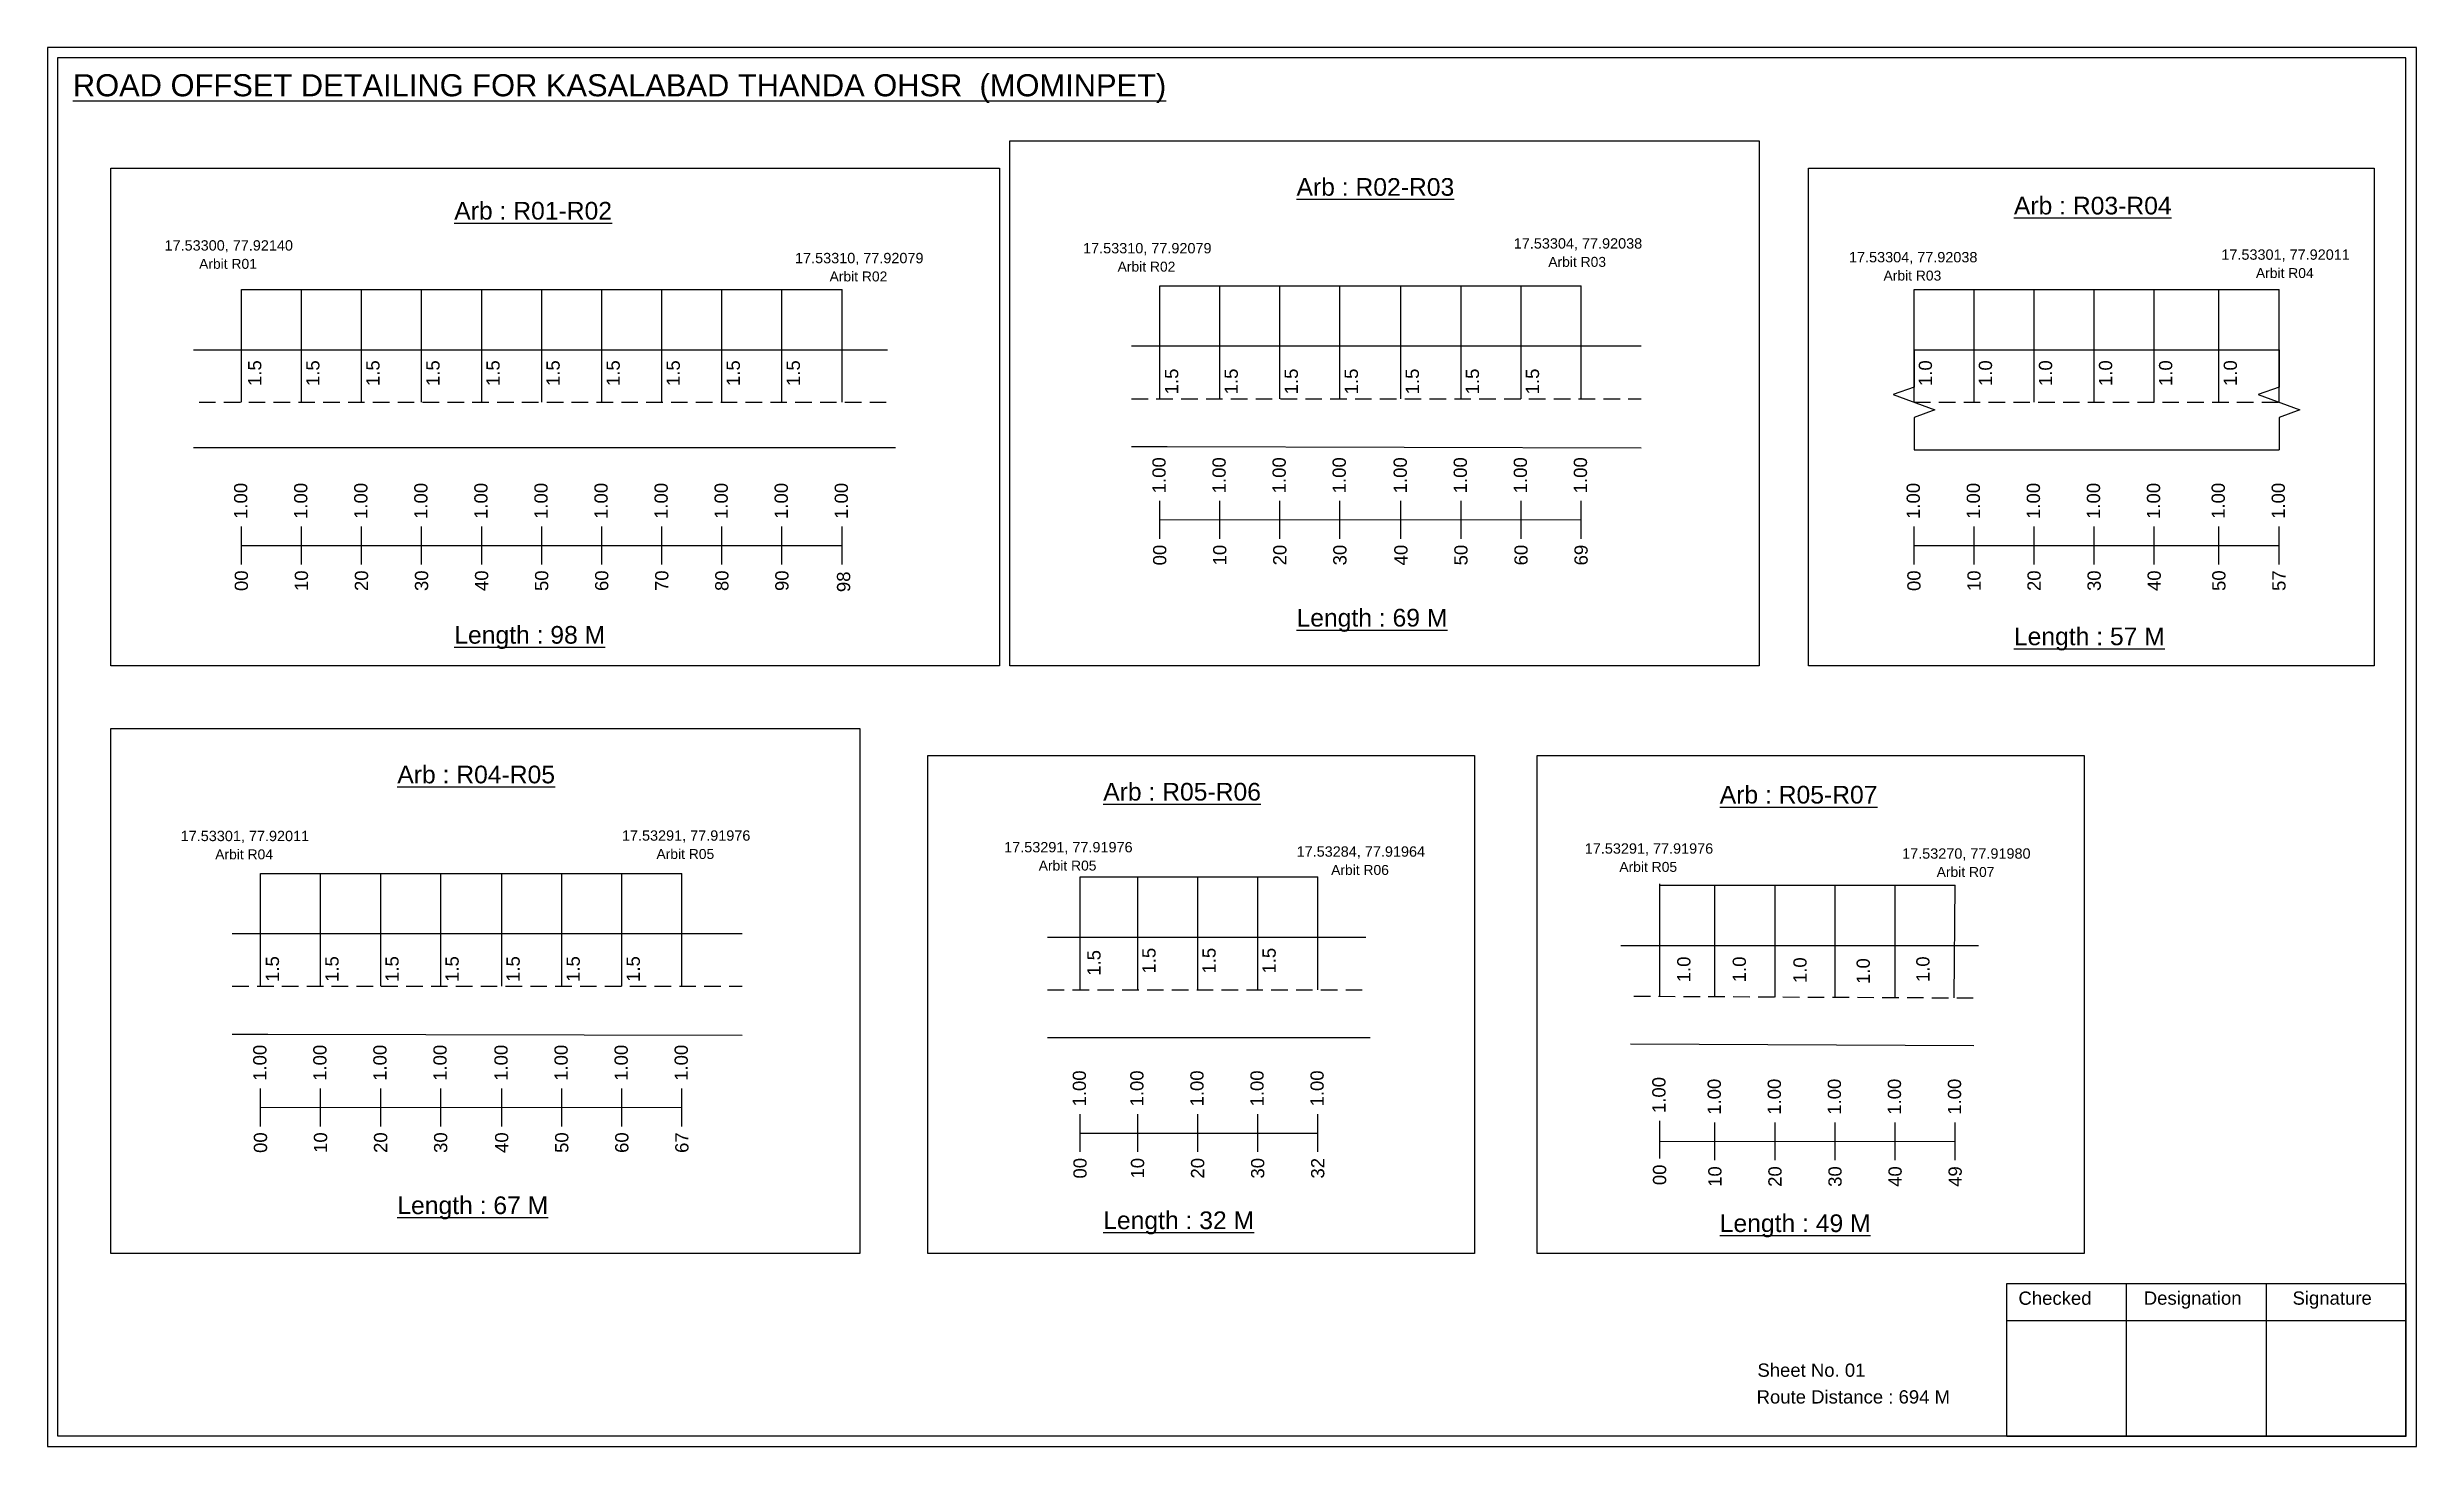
# Model space of a CAD drawing. Header units: inches. Extents: x 518 to 2273, y 91 to 1396.
# Drawn here: x 536 to 1072, y 91 to 408 of the extents above; entities that cross this region are included whole.
import ezdxf

# ---------------------------------------------------------------- set-up
doc = ezdxf.new("R2010")
doc.units = ezdxf.units.IN
doc.header["$MEASUREMENT"] = 0
doc.linetypes.add('DASHED2', pattern=[0.375, 0.25, -0.125])
doc.layers.add('PDF_Geometry', color=7, linetype='Continuous')
doc.layers.add('PDF_Text', color=5, linetype='Continuous')
doc.styles.add('PDF Arial', font='arial.ttf')
doc.styles.get("Standard").update_dxf_attribs({"font": 'arial.ttf'})

msp = doc.modelspace()

# ---------------------------------------------------------------- texts
at = {"color": 242, "true_color": 0xcd2027}
for s, height, p in [('%%UROAD OFFSET DETAILING FOR KASALABAD THANDA OHSR  (MOMINPET)', 5, (541.68, 396.74)), ('%%UArb : R02-R03', 4, (818.75, 374.22)), ('%%UArb : R01-R02', 4, (628.04, 368.84)), ('%%UArb : R03-R04', 4, (981.19, 370)), ('%%ULength : 69 M', 4, (818.75, 276.72)), ('%%ULength : 98 M', 4, (628.04, 272.84)), ('%%ULength : 57 M', 4, (981.19, 272.5)), ('%%UArb : R04-R05', 4, (615.14, 241.23)), ('%%UArb : R05-R06', 4, (774.98, 237.33)), ('%%UArb : R05-R07', 4, (914.58, 236.66)), ('%%ULength : 67 M', 4, (615.14, 143.73)), ('%%ULength : 32 M', 4, (774.98, 140.33)), ('%%ULength : 49 M', 4, (914.58, 139.66))]:
    msp.add_text(s, height=height, dxfattribs=at).set_placement(p)
at = {"color": 5}
for s, height, p in [('17.53300, 77.92140', 2.34, (562.43, 361.82)), ('Arbit R01', 2.246, (570.26, 357.69)), ('17.53310, 77.92079', 2.34, (705.2, 358.96)), ('17.53310, 77.92079', 2.34, (770.42, 361.19)), ('17.53304, 77.92038', 2.34, (867.94, 362.27)), ('Arbit R03', 2.246, (875.76, 358.14)), ('17.53304, 77.92038', 2.34, (943.85, 359.16)), ('17.53301, 77.92011', 2.34, (1028.17, 359.74)), ('Arbit R02', 2.246, (713.02, 354.84)), ('Arbit R02', 2.246, (778.24, 357.06)), ('Arbit R03', 2.246, (951.67, 355.04)), ('Arbit R04', 2.246, (1035.99, 355.61)), ('17.53301, 77.92011', 2.34, (566.09, 228.15)), ('Arbit R04', 2.246, (573.91, 224.03)), ('17.53291, 77.91976', 2.34, (666, 228.24)), ('Arbit R05', 2.246, (673.82, 224.11)), ('17.53291, 77.91976', 2.34, (752.55, 225.61)), ('17.53284, 77.91964', 2.34, (818.77, 224.62)), ('17.53291, 77.91976', 2.34, (884.02, 225.31)), ('17.53270, 77.91980', 2.34, (955.88, 224.17)), ('Arbit R05', 2.246, (760.37, 221.49)), ('Arbit R06', 2.246, (826.59, 220.5)), ('Arbit R05', 2.246, (891.85, 221.19)), ('Arbit R07', 2.246, (963.7, 220.04))]:
    msp.add_text(s, height=height, dxfattribs=at).set_placement(p)
for s, p in [('1.5', (584.35, 331.16)), ('1.5', (597.51, 331.16)), ('1.5', (611.11, 331.16)), ('1.5', (624.71, 331.16)), ('1.5', (638.31, 331.16)), ('1.5', (651.91, 331.16)), ('1.5', (665.51, 331.16)), ('1.5', (679.11, 331.16)), ('1.5', (692.71, 331.16)), ('1.5', (706.31, 331.16)), ('1.5', (791.96, 329.28)), ('1.5', (805.46, 329.28)), ('1.5', (819.06, 329.28)), ('1.5', (832.66, 329.28)), ('1.5', (846.47, 329.28)), ('1.5', (860.07, 329.28)), ('1.5', (873.67, 329.28)), ('1.0', (962.64, 331.16)), ('1.0', (976.24, 331.16)), ('1.0', (989.84, 331.16)), ('1.0', (1003.44, 331.16)), ('1.0', (1017.04, 331.16)), ('1.0', (1031.69, 331.17)), ('1.5', (588.35, 196.28)), ('1.5', (601.84, 196.28)), ('1.5', (615.44, 196.28)), ('1.5', (629.04, 196.28)), ('1.5', (642.86, 196.28)), ('1.5', (656.46, 196.28)), ('1.5', (670.06, 196.28)), ('1.5', (774.37, 197.67)), ('1.5', (786.84, 198.17)), ('1.5', (800.44, 198.17)), ('1.5', (814.04, 198.17)), ('1.0', (907.94, 196.2)), ('1.0', (920.51, 196.2)), ('1.0', (934.25, 196.01)), ('1.0', (948.57, 195.82)), ('1.0', (962.08, 196.23))]:
    msp.add_text(s, height=3, rotation=90).set_placement(p)
at = {"color": 217, "true_color": 0x93278f}
for s, p in [('1.00', (789.11, 306.88)), ('1.00', (802.71, 306.88)), ('1.00', (816.31, 306.88)), ('1.00', (829.91, 306.88)), ('1.00', (843.73, 306.88)), ('1.00', (857.33, 306.88)), ('1.00', (870.93, 306.88)), ('1.00', (884.53, 306.88)), ('1.00', (581.17, 301.08)), ('1.00', (594.77, 301.08)), ('1.00', (608.37, 301.08)), ('1.00', (621.97, 301.08)), ('1.00', (635.57, 301.08)), ('1.00', (649.17, 301.08)), ('1.00', (662.77, 301.08)), ('1.00', (676.37, 301.08)), ('1.00', (689.97, 301.08)), ('1.00', (703.57, 301.08)), ('1.00', (717.17, 301.08)), ('1.00', (959.9, 301.08)), ('1.00', (973.5, 301.08)), ('1.00', (987.1, 301.08)), ('1.00', (1000.7, 301.08)), ('1.00', (1014.3, 301.08)), ('1.00', (1028.95, 301.09)), ('1.00', (1042.55, 301.09)), ('00', (789.26, 290.56)), ('10', (802.86, 290.56)), ('20', (816.46, 290.56)), ('30', (830.06, 290.56)), ('40', (843.88, 290.56)), ('50', (857.48, 290.56)), ('60', (871.08, 290.56)), ('69', (884.68, 290.56)), ('00', (581.32, 284.76)), ('10', (594.92, 284.76)), ('20', (608.52, 284.76)), ('30', (622.12, 284.76)), ('40', (635.72, 284.76)), ('50', (649.32, 284.76)), ('60', (662.92, 284.76)), ('70', (676.52, 284.76)), ('80', (690.12, 284.76)), ('90', (703.72, 284.76)), ('98', (717.69, 284.51)), ('00', (960.05, 284.76)), ('10', (973.65, 284.76)), ('20', (987.25, 284.76)), ('30', (1000.85, 284.76)), ('40', (1014.45, 284.76)), ('50', (1029.1, 284.77)), ('57', (1042.7, 284.77)), ('1.00', (585.5, 173.89)), ('1.00', (599.1, 173.89)), ('1.00', (612.7, 173.89)), ('1.00', (626.3, 173.89)), ('1.00', (640.12, 173.89)), ('1.00', (653.72, 173.89)), ('1.00', (667.32, 173.89)), ('1.00', (680.92, 173.89)), ('1.00', (771.07, 168.09)), ('1.00', (784.1, 168.09)), ('1.00', (797.7, 168.09)), ('1.00', (811.3, 168.09)), ('1.00', (824.9, 168.09)), ('1.00', (902.3, 166.6)), ('1.00', (914.83, 166.21)), ('1.00', (928.43, 166.21)), ('1.00', (942.03, 166.21)), ('1.00', (955.63, 166.21)), ('1.00', (969.23, 166.21)), ('00', (585.65, 157.57)), ('10', (599.25, 157.57)), ('20', (612.85, 157.57)), ('30', (626.45, 157.57)), ('40', (640.27, 157.57)), ('50', (653.87, 157.57)), ('60', (667.47, 157.57)), ('67', (681.07, 157.57)), ('00', (771.22, 151.77)), ('10', (784.25, 151.77)), ('20', (797.85, 151.77)), ('30', (811.45, 151.77)), ('32', (825.05, 151.77)), ('00', (902.45, 150.28)), ('10', (914.98, 149.89)), ('20', (928.58, 149.89)), ('30', (942.18, 149.89)), ('40', (955.78, 149.89)), ('49', (969.38, 149.89))]:
    msp.add_text(s, height=3, rotation=90, dxfattribs=at).set_placement(p)
for s, p in [('Sheet No. 01', (923.11, 106.9)), ('Route Distance : 694 M', (922.93, 100.85))]:
    msp.add_text(s, height=3).set_placement(p)
at = {"layer": 'PDF_Text', "color": 7, "attachment_point": 7, "style": 'PDF Arial'}
for s, insert, char_height in [('Checked', (982.22, 123.15), 3.001), ('Designation', (1010.6, 122.31), 3.0006), ('Signature', (1044.28, 122.31), 3.001)]:
    msp.add_mtext(s, dxfattribs=dict(at, insert=insert, char_height=char_height))

# ---------------------------------------------------------------- linework, layer by layer
at = {"color": 5}
for p, q in [((579.84, 353.02), (715.84, 353.02)), ((787.79, 353.81), (883.2, 353.81)), ((958.57, 353.02), (1041.22, 353.02)), ((584.17, 220.82), (679.59, 220.82)), ((769.74, 220.03), (823.58, 220.03)), ((900.98, 218.15), (967.9, 218.15))]:
    msp.add_line(p, q, dxfattribs=at)
for p, q in [((579.84, 327.49), (579.84, 353.02)), ((593.44, 327.49), (593.44, 353.02)), ((607.04, 327.49), (607.04, 353.02)), ((620.64, 327.49), (620.64, 353.02)), ((634.24, 327.49), (634.24, 353.02)), ((647.84, 327.49), (647.84, 353.02)), ((661.44, 327.49), (661.44, 353.02)), ((675.04, 327.49), (675.04, 353.02)), ((688.64, 327.49), (688.64, 353.02)), ((702.24, 327.49), (702.24, 353.02)), ((715.84, 327.49), (715.84, 353.02)), ((787.79, 328.28), (787.79, 353.81)), ((801.39, 328.28), (801.39, 353.81)), ((814.99, 328.28), (814.99, 353.81)), ((828.59, 328.28), (828.59, 353.81)), ((842.4, 328.28), (842.4, 353.81)), ((856, 328.28), (856, 353.81)), ((869.6, 328.28), (869.6, 353.81)), ((883.2, 328.28), (883.2, 353.81)), ((958.57, 327.49), (958.57, 353.02)), ((972.17, 327.49), (972.17, 353.02)), ((985.77, 327.49), (985.77, 353.02)), ((999.37, 327.49), (999.37, 353.02)), ((1012.97, 327.49), (1012.97, 353.02)), ((1027.62, 327.49), (1027.62, 353.03)), ((1041.22, 327.49), (1041.22, 353.03)), ((568.97, 339.37), (726.12, 339.37)), ((896.8, 340.16), (781.38, 340.16)), ((958.57, 339.37), (1041.22, 339.37)), ((727.94, 317.18), (568.97, 317.18)), ((781.38, 317.48), (789.44, 317.48)), ((789.44, 317.48), (896.8, 317.18)), ((958.57, 316.69), (1041.22, 316.69)), ((584.17, 195.29), (584.17, 220.82)), ((597.77, 195.29), (597.77, 220.82)), ((611.37, 195.29), (611.37, 220.82)), ((624.97, 195.29), (624.97, 220.82)), ((638.79, 195.29), (638.79, 220.82)), ((652.39, 195.29), (652.39, 220.82)), ((665.99, 195.29), (665.99, 220.82)), ((679.59, 195.29), (679.59, 220.82)), ((769.74, 194.5), (769.74, 220.03)), ((782.78, 194.5), (782.78, 220.03)), ((796.38, 194.5), (796.38, 220.03)), ((809.98, 194.5), (809.98, 220.03)), ((823.58, 194.5), (823.58, 220.03)), ((900.98, 192.92), (900.98, 218.46)), ((913.5, 192.87), (913.5, 218.15)), ((927.1, 192.82), (927.1, 218.15)), ((940.7, 192.88), (940.7, 218.15)), ((954.3, 192.62), (954.3, 218.15)), ((967.67, 192.65), (967.9, 218.15)), ((693.19, 207.17), (577.77, 207.17)), ((762.4, 206.38), (834.43, 206.38)), ((973.15, 204.48), (892.19, 204.48)), ((577.77, 184.48), (585.82, 184.48)), ((585.82, 184.48), (693.19, 184.19)), ((762.4, 183.69), (835.43, 183.69)), ((894.4, 182.28), (972.13, 181.85))]:
    msp.add_line(p, q)
at = {"linetype": 'DASHED2', "ltscale": 15}
for p, q in [((570.24, 327.49), (726.12, 327.49)), ((781.38, 328.28), (896.8, 328.28)), ((958.57, 327.49), (1041.22, 327.49)), ((577.77, 195.29), (693.19, 195.29)), ((762.4, 194.5), (834.93, 194.5)), ((895.12, 193.06), (973.4, 192.65))]:
    msp.add_line(p, q, dxfattribs=at)
at = {"color": 217, "true_color": 0x93278f}
for p, q in [((787.79, 296.58), (787.79, 305.14)), ((787.79, 300.85), (883.2, 300.92)), ((801.39, 296.58), (801.39, 305.14)), ((814.99, 296.58), (814.99, 305.14)), ((828.59, 296.58), (828.59, 305.14)), ((842.4, 296.58), (842.4, 305.14)), ((856, 296.58), (856, 305.14)), ((869.6, 296.58), (869.6, 305.14)), ((883.2, 296.58), (883.2, 305.14)), ((579.84, 290.79), (579.84, 299.35)), ((579.84, 295.06), (715.84, 295.08)), ((593.44, 290.79), (593.44, 299.35)), ((607.04, 290.79), (607.04, 299.35)), ((620.64, 290.79), (620.64, 299.35)), ((634.24, 290.79), (634.24, 299.35)), ((647.84, 290.79), (647.84, 299.35)), ((661.44, 290.79), (661.44, 299.35)), ((675.04, 290.79), (675.04, 299.35)), ((688.64, 290.79), (688.64, 299.35)), ((702.24, 290.79), (702.24, 299.35)), ((715.84, 290.79), (715.84, 299.35)), ((958.57, 290.79), (958.57, 299.35)), ((958.57, 295.06), (1041.22, 295.07)), ((972.17, 290.79), (972.17, 299.35)), ((985.77, 290.79), (985.77, 299.35)), ((999.37, 290.79), (999.37, 299.35)), ((1012.97, 290.79), (1012.97, 299.35)), ((1027.62, 290.79), (1027.62, 299.35)), ((1041.22, 290.79), (1041.22, 299.35)), ((584.17, 163.59), (584.17, 172.15)), ((597.77, 163.59), (597.77, 172.15)), ((611.37, 163.59), (611.37, 172.15)), ((624.97, 163.59), (624.97, 172.15)), ((638.79, 163.59), (638.79, 172.15)), ((652.39, 163.59), (652.39, 172.15)), ((665.99, 163.59), (665.99, 172.15)), ((679.59, 163.59), (679.59, 172.15)), ((584.17, 167.86), (679.59, 167.92)), ((769.74, 157.8), (769.74, 166.35)), ((782.78, 157.8), (782.78, 166.35)), ((796.38, 157.8), (796.38, 166.35)), ((809.98, 157.8), (809.98, 166.35)), ((823.58, 157.8), (823.58, 166.35)), ((769.74, 162.07), (823.58, 162.08)), ((900.98, 156.31), (900.98, 164.86)), ((913.5, 155.92), (913.5, 164.48)), ((927.1, 155.92), (927.1, 164.48)), ((940.7, 155.92), (940.7, 164.48)), ((954.3, 155.92), (954.3, 164.48)), ((967.9, 155.92), (967.9, 164.48)), ((900.98, 160.19), (967.9, 160.2))]:
    msp.add_line(p, q, dxfattribs=at)
for points in [[(753.86, 386.65), (923.48, 386.65), (923.48, 267.83), (753.86, 267.83)], [(550.25, 380.51), (751.49, 380.51), (751.49, 267.83), (550.25, 267.83)], [(934.71, 380.51), (1062.8, 380.51), (1062.8, 267.83), (934.71, 267.83)], [(550.25, 253.66), (719.86, 253.66), (719.86, 134.83), (550.25, 134.83)], [(735.28, 247.51), (859.08, 247.51), (859.08, 134.83), (735.28, 134.83)], [(873.27, 247.51), (997.08, 247.51), (997.08, 134.83), (873.27, 134.83)]]:
    msp.add_lwpolyline(points, close=True)
at = {"linetype": 'Continuous'}
for points in [[(958.57, 339.37), (958.57, 330.94), (953.83, 329.21), (963.31, 325.76), (958.57, 324.03), (958.57, 316.69)], [(1041.22, 339.37), (1041.22, 330.94), (1036.48, 329.21), (1045.97, 325.76), (1041.22, 324.03), (1041.22, 316.69)]]:
    msp.add_lwpolyline(points, dxfattribs=at)
at = {"layer": 'PDF_Geometry'}
for points in [[(535.9, 407.81), (535.9, 91.1), (1072.38, 91.1), (1072.38, 407.81)], [(538.23, 405.48), (538.23, 93.52), (1069.96, 93.52), (1069.96, 405.48)]]:
    msp.add_lwpolyline(points, close=True, dxfattribs=at)
at = {"layer": 'PDF_Geometry', "color": 242, "true_color": 0xcc1f26}
msp.add_lwpolyline([(1069.96, 93.42), (979.61, 93.42), (979.61, 128.04), (1069.96, 128.04)], close=True, dxfattribs=at)
for points in [[(1006.6, 128.04), (1006.6, 93.42)], [(1038.32, 128.04), (1038.32, 93.42)], [(979.61, 119.66), (1069.96, 119.66)]]:
    msp.add_lwpolyline(points, dxfattribs=at)

msp.set_redraw_order([(e.dxf.handle, doc.entitydb.next_handle()) for e in msp.query("TEXT MTEXT ATTDEF DIMENSION ARC_DIMENSION")])  # texts and dimensions are drawn at this point

doc.saveas('drawing.dxf')
